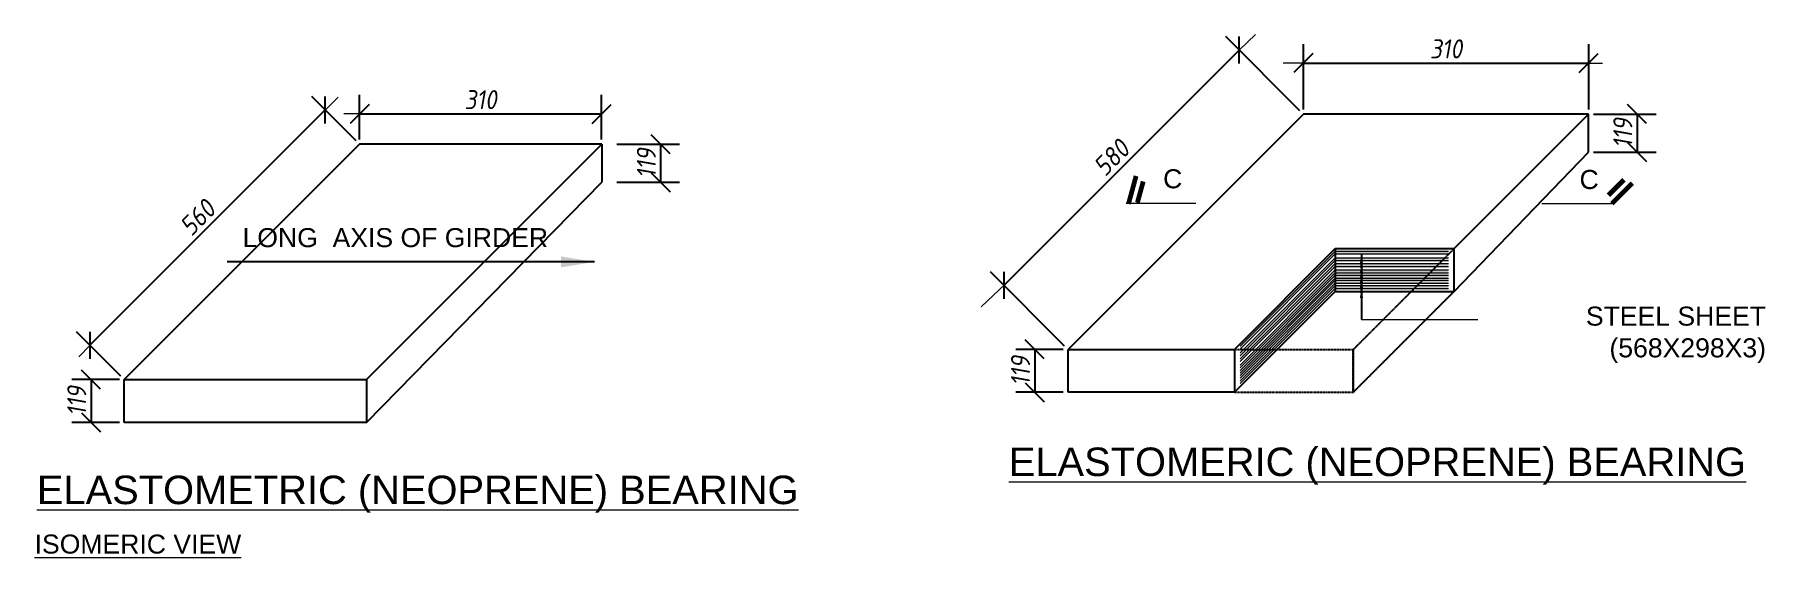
# Model space of a CAD drawing. Header units: millimetres. Extents: x 1231188 to 3899118, y -5478610 to -489530.
# Drawn here: x 3868371 to 3870191, y -2822923 to -2822374 of the extents above; entities that cross this region are included whole.
import ezdxf

# ---------------------------------------------------------------- set-up
doc = ezdxf.new("R2010")
doc.units = ezdxf.units.MM
doc.header["$LTSCALE"] = 25
doc.header["$MEASUREMENT"] = 0
doc.header["$PDMODE"] = 3
doc.linetypes.add('HIDDEN', pattern=[0.375, 0.25, -0.125])
doc.layers.get('0').update_dxf_attribs({"lineweight": 13})
doc.layers.get('Defpoints').update_dxf_attribs({"color": 230, "lineweight": 9})
doc.layers.add('Bearing  peat', color=6, linetype='Continuous')
for name, color, linetype, lineweight in [('DIM', 8, 'Continuous', 13), ('Dimision', 5, 'Continuous', 13), ('Hatching', 253, 'Continuous', 5), ('text', 7, 'Continuous', 18)]:
    doc.layers.add(name, color=color, linetype=linetype, lineweight=lineweight)
doc.styles.add('AR', font='arial.ttf')
doc.styles.add('DIM', font='isocp3.shx', dxfattribs={"oblique": 10})
doc.styles.get("Standard").update_dxf_attribs({"font": 'swissl.ttf'})
doc.dimstyles.new('dim_10', dxfattribs={"dimtxt": 20, "dimasz": 20, "dimexe": 20, "dimexo": 5, "dimgap": 5, "dimtad": 1, "dimdec": 0, "dimzin": 0, "dimdsep": 46, "dimtxsty": 'DIM', "dimblk": 'OBLIQUE', "dimcen": 20, "dimclrd": 5, "dimclre": 5, "dimclrt": 7, "dimadec": 0, "dimazin": 0, "dimtfac": 1, "dimtdec": 0, "dimtmove": 1, "dimatfit": 3, "dimfxl": 10, "dimtolj": 1, "dimtzin": 0, "dimarcsym": 0})
doc.dimstyles.new('ISO-25', dxfattribs={"dimtxt": 200, "dimasz": 150, "dimexe": 120, "dimexo": 100, "dimgap": 80, "dimtad": 1, "dimdec": 0, "dimtxsty": 'Standard', "dimcen": 100, "dimclrd": 5, "dimclre": 5, "dimclrt": 2, "dimazin": 0, "dimtfac": 1, "dimtdec": 0, "dimtmove": 0, "dimatfit": 3, "dimfxl": 1, "dimarcsym": 0})

msp = doc.modelspace()

# ---------------------------------------------------------------- texts
at = {"layer": 'text', "style": 'AR'}
for s, insert, char_height, width, attachment_point in [('C', (3869557.74465, -2822515.20786), 20, 993.1372549, 1), ('C', (3869995.69038, -2822515.95058), 20, 993.1372549, 1), ('LONG  AXIS OF GIRDER', (3868589.64758, -2822577.1004), 20, 634.4051104, 1), ('\\pt33.334,800;STEEL SHEET\\P(568X298X3)', (3870191.77428, -2822659.64912), 20, 289.8715305, 3), ('{\\LELASTOMERIC (NEOPRENE) BEARING}', (3869395.44826, -2822807.86149), 30, 795.0419596, 1), ('{\\LELASTOMETRIC (NEOPRENE) BEARING}', (3868373.34235, -2822837.36218), 30, 807.7903614, 1), ('{\\LISOMERIC VIEW}', (3868370.98822, -2822899.35837), 20, 715.0588235, 1)]:
    msp.add_mtext(s, dxfattribs=dict(at, insert=insert, char_height=char_height, width=width, attachment_point=attachment_point))

# ---------------------------------------------------------------- blocks, each defined once
blk = doc.blocks.new('_Oblique')
at = {"color": 0, "linetype": 'ByBlock', "lineweight": -2}
blk.add_line((-0.5, -0.5), (0.5, 0.5), dxfattribs=at)
blk = doc.blocks.new('*D332')
at = {"layer": 'Defpoints', "color": 0, "linetype": 'Continuous', "lineweight": -2, "ltscale": 250, "transparency": 16777216}
for p in [(3868967.3, -2822457), (3868712.8, -2822488.9), (3868967.3, -2822488.9)]:
    blk.add_point(p, dxfattribs=at)
at = {"layer": 'DIM', "color": 5, "linetype": 'Continuous', "lineweight": -2, "ltscale": 250, "transparency": 16777216}
for p, q in [((3868712.8, -2822483.9), (3868712.8, -2822437)), ((3868967.3, -2822483.9), (3868967.3, -2822437)), ((3868712.8, -2822457), (3868967.3, -2822457))]:
    blk.add_line(p, q, dxfattribs=at)
at = {"layer": 'DIM', "color": 5, "linetype": 'Continuous', "lineweight": -2, "ltscale": 250, "transparency": 16777216, "xscale": 20, "yscale": 20, "zscale": 20, "rotation": 180}
blk.add_blockref('_Oblique', (3868712.8, -2822457), dxfattribs=at)
at = {"layer": 'DIM', "color": 5, "linetype": 'Continuous', "lineweight": -2, "ltscale": 250, "transparency": 16777216, "xscale": 20, "yscale": 20, "zscale": 20}
blk.add_blockref('_Oblique', (3868967.3, -2822457), dxfattribs=at)
at = {"layer": 'DIM', "color": 7, "linetype": 'Continuous', "ltscale": 250, "transparency": 16777216, "insert": (3868840, -2822442), "char_height": 20, "attachment_point": 5, "style": 'DIM'}
blk.add_mtext('\\A1;310', dxfattribs=at)
blk = doc.blocks.new('*D333')
at = {"layer": 'Defpoints', "color": 0, "linetype": 'Continuous', "lineweight": -2, "ltscale": 250, "transparency": 16777216}
for p in [(3868712.8, -2822488.9), (3868429.2, -2822700.3), (3868465.3, -2822736.4)]:
    blk.add_point(p, dxfattribs=at)
at = {"layer": 'DIM', "color": 5, "linetype": 'Continuous', "lineweight": -2, "ltscale": 250, "transparency": 16777216}
for p, q in [((3868709.2, -2822485.3), (3868662.6, -2822438.7)), ((3868676.7, -2822452.8), (3868429.2, -2822700.3)), ((3868461.7, -2822732.8), (3868415.1, -2822686.2))]:
    blk.add_line(p, q, dxfattribs=at)
at = {"layer": 'DIM', "color": 5, "linetype": 'Continuous', "lineweight": -2, "ltscale": 250, "transparency": 16777216, "xscale": 20, "yscale": 20, "zscale": 20}
for p, rotation in [((3868676.7, -2822452.8), 45), ((3868429.2, -2822700.3), 225)]:
    blk.add_blockref('_Oblique', p, dxfattribs=dict(at, rotation=rotation))
at = {"layer": 'DIM', "color": 7, "linetype": 'Continuous', "ltscale": 250, "transparency": 16777216, "insert": (3868542.4, -2822566), "char_height": 20, "attachment_point": 5, "rotation": 45, "style": 'DIM'}
blk.add_mtext('\\A1;560', dxfattribs=at)
blk = doc.blocks.new('*D298')
at = {"layer": 'Defpoints', "color": 0, "linetype": 'Continuous', "lineweight": -2, "ltscale": 250, "transparency": 16777216}
for p in [(3868978.3, -2822488.9), (3868978.3, -2822528.9), (3869029.3, -2822528.9)]:
    blk.add_point(p, dxfattribs=at)
at = {"layer": 'DIM', "color": 5, "linetype": 'Continuous', "lineweight": -2, "ltscale": 250, "transparency": 16777216}
for p, q in [((3868983.3, -2822488.9), (3869049.3, -2822488.9)), ((3869029.3, -2822488.9), (3869029.3, -2822528.9)), ((3868983.3, -2822528.9), (3869049.3, -2822528.9))]:
    blk.add_line(p, q, dxfattribs=at)
at = {"layer": 'DIM', "color": 5, "linetype": 'Continuous', "lineweight": -2, "ltscale": 250, "transparency": 16777216, "xscale": 20, "yscale": 20, "zscale": 20}
for p, rotation in [((3869029.3, -2822488.9), 90), ((3869029.3, -2822528.9), 270)]:
    blk.add_blockref('_Oblique', p, dxfattribs=dict(at, rotation=rotation))
at = {"layer": 'DIM', "color": 7, "linetype": 'Continuous', "ltscale": 250, "transparency": 16777216, "insert": (3869014.3, -2822508.9), "char_height": 20, "attachment_point": 5, "rotation": 90, "style": 'DIM'}
blk.add_mtext('\\A1;119', dxfattribs=at)
blk = doc.blocks.new('*D334')
at = {"layer": 'Defpoints', "color": 0, "linetype": 'Continuous', "lineweight": -2, "ltscale": 250, "transparency": 16777216}
for p in [(3868465.3, -2822736.4), (3868430.3, -2822781.4), (3868465.3, -2822781.4)]:
    blk.add_point(p, dxfattribs=at)
at = {"layer": 'DIM', "color": 5, "linetype": 'Continuous', "lineweight": -2, "ltscale": 250, "transparency": 16777216}
for p, q in [((3868460.3, -2822736.4), (3868410.3, -2822736.4)), ((3868430.3, -2822736.4), (3868430.3, -2822781.4)), ((3868460.3, -2822781.4), (3868410.3, -2822781.4))]:
    blk.add_line(p, q, dxfattribs=at)
at = {"layer": 'DIM', "color": 5, "linetype": 'Continuous', "lineweight": -2, "ltscale": 250, "transparency": 16777216, "xscale": 20, "yscale": 20, "zscale": 20}
for p, rotation in [((3868430.3, -2822736.4), 90), ((3868430.3, -2822781.4), 270)]:
    blk.add_blockref('_Oblique', p, dxfattribs=dict(at, rotation=rotation))
at = {"layer": 'DIM', "color": 7, "linetype": 'Continuous', "ltscale": 250, "transparency": 16777216, "insert": (3868415.3, -2822758.9), "char_height": 20, "attachment_point": 5, "rotation": 90, "style": 'DIM'}
blk.add_mtext('\\A1;119', dxfattribs=at)
blk = doc.blocks.new('*D335')
at = {"layer": 'Defpoints', "color": 0, "linetype": 'Continuous', "lineweight": -2, "ltscale": 250, "transparency": 16777216}
for p in [(3869457.8, -2822704.7), (3869422.8, -2822749.7), (3869457.8, -2822749.7)]:
    blk.add_point(p, dxfattribs=at)
at = {"layer": 'DIM', "color": 5, "linetype": 'Continuous', "lineweight": -2, "ltscale": 250, "transparency": 16777216}
for p, q in [((3869452.8, -2822704.7), (3869402.8, -2822704.7)), ((3869422.8, -2822704.7), (3869422.8, -2822749.7)), ((3869452.8, -2822749.7), (3869402.8, -2822749.7))]:
    blk.add_line(p, q, dxfattribs=at)
at = {"layer": 'DIM', "color": 5, "linetype": 'Continuous', "lineweight": -2, "ltscale": 250, "transparency": 16777216, "xscale": 20, "yscale": 20, "zscale": 20}
for p, rotation in [((3869422.8, -2822704.7), 90), ((3869422.8, -2822749.7), 270)]:
    blk.add_blockref('_Oblique', p, dxfattribs=dict(at, rotation=rotation))
at = {"layer": 'DIM', "color": 7, "linetype": 'Continuous', "ltscale": 250, "transparency": 16777216, "insert": (3869407.8, -2822727.2), "char_height": 20, "attachment_point": 5, "rotation": 90, "style": 'DIM'}
blk.add_mtext('\\A1;119', dxfattribs=at)
blk = doc.blocks.new('*D336')
at = {"layer": 'Defpoints', "color": 0, "linetype": 'Continuous', "lineweight": -2, "ltscale": 250, "transparency": 16777216}
for p in [(3870005.3, -2822457.2), (3870005.3, -2822497.2), (3870056.2, -2822497.2)]:
    blk.add_point(p, dxfattribs=at)
at = {"layer": 'DIM', "color": 5, "linetype": 'Continuous', "lineweight": -2, "ltscale": 250, "transparency": 16777216}
for p, q in [((3870010.3, -2822457.2), (3870076.2, -2822457.2)), ((3870056.2, -2822457.2), (3870056.2, -2822497.2)), ((3870010.3, -2822497.2), (3870076.2, -2822497.2))]:
    blk.add_line(p, q, dxfattribs=at)
at = {"layer": 'DIM', "color": 5, "linetype": 'Continuous', "lineweight": -2, "ltscale": 250, "transparency": 16777216, "xscale": 20, "yscale": 20, "zscale": 20}
for p, rotation in [((3870056.2, -2822457.2), 90), ((3870056.2, -2822497.2), 270)]:
    blk.add_blockref('_Oblique', p, dxfattribs=dict(at, rotation=rotation))
at = {"layer": 'DIM', "color": 7, "linetype": 'Continuous', "ltscale": 250, "transparency": 16777216, "insert": (3870041.2, -2822477.2), "char_height": 20, "attachment_point": 5, "rotation": 90, "style": 'DIM'}
blk.add_mtext('\\A1;119', dxfattribs=at)
blk = doc.blocks.new('*D337')
at = {"layer": 'Defpoints', "color": 0, "linetype": 'Continuous', "lineweight": -2, "ltscale": 250, "transparency": 16777216}
for p in [(3869705.3, -2822457.2), (3869390.4, -2822637.3), (3869457.8, -2822704.7)]:
    blk.add_point(p, dxfattribs=at)
at = {"layer": 'DIM', "color": 5, "linetype": 'Continuous', "lineweight": -2, "ltscale": 250, "transparency": 16777216}
for p, q in [((3869701.7, -2822453.7), (3869623.7, -2822375.7)), ((3869637.9, -2822389.8), (3869390.4, -2822637.3)), ((3869454.2, -2822701.2), (3869376.2, -2822623.2))]:
    blk.add_line(p, q, dxfattribs=at)
at = {"layer": 'DIM', "color": 5, "linetype": 'Continuous', "lineweight": -2, "ltscale": 250, "transparency": 16777216, "xscale": 20, "yscale": 20, "zscale": 20}
for p, rotation in [((3869637.9, -2822389.8), 45.00000000005387), ((3869390.4, -2822637.3), 225.0000000000539)]:
    blk.add_blockref('_Oblique', p, dxfattribs=dict(at, rotation=rotation))
at = {"layer": 'DIM', "color": 7, "linetype": 'Continuous', "ltscale": 250, "transparency": 16777216, "insert": (3869503.5, -2822503), "char_height": 20, "attachment_point": 5, "rotation": 45, "style": 'DIM'}
blk.add_mtext('\\A1;580', dxfattribs=at)
blk = doc.blocks.new('*D338')
at = {"layer": 'Defpoints', "color": 0, "linetype": 'Continuous', "lineweight": -2, "ltscale": 250, "transparency": 16777216}
for p in [(3870005.3, -2822403.6), (3869705.3, -2822457.2), (3870005.3, -2822457.2)]:
    blk.add_point(p, dxfattribs=at)
at = {"layer": 'DIM', "color": 5, "linetype": 'Continuous', "lineweight": -2, "ltscale": 250, "transparency": 16777216}
for p, q in [((3869705.3, -2822452.2), (3869705.3, -2822383.6)), ((3870005.3, -2822452.2), (3870005.3, -2822383.6)), ((3869705.3, -2822403.6), (3870005.3, -2822403.6))]:
    blk.add_line(p, q, dxfattribs=at)
at = {"layer": 'DIM', "color": 5, "linetype": 'Continuous', "lineweight": -2, "ltscale": 250, "transparency": 16777216, "xscale": 20, "yscale": 20, "zscale": 20, "rotation": 180}
blk.add_blockref('_Oblique', (3869705.3, -2822403.6), dxfattribs=at)
at = {"layer": 'DIM', "color": 5, "linetype": 'Continuous', "lineweight": -2, "ltscale": 250, "transparency": 16777216, "xscale": 20, "yscale": 20, "zscale": 20}
blk.add_blockref('_Oblique', (3870005.3, -2822403.6), dxfattribs=at)
at = {"layer": 'DIM', "color": 7, "linetype": 'Continuous', "ltscale": 250, "transparency": 16777216, "insert": (3869855.3, -2822388.6), "char_height": 20, "attachment_point": 5, "style": 'DIM'}
blk.add_mtext('\\A1;310', dxfattribs=at)

# ---------------------------------------------------------------- dimensions: what is measured, and where the dimension line sits
at = {"layer": 'DIM', "linetype": 'Continuous', "ltscale": 250}
for p1, p2, distance, text, picture, middle in [((3869705.26618, -2822457.20516), (3869457.7788, -2822704.69254), -95.29999, '580', '*D337', (3869503.52862, -2822502.95498)), ((3869705.26618, -2822457.20516), (3870005.26618, -2822457.20516), 53.58846, '310', '*D338', (3869855.26618, -2822388.6167)), ((3868712.76873, -2822488.87253), (3868465.28136, -2822736.3599), -50.96118, '560', '*D333', (3868542.38344, -2822565.97461)), ((3868712.76873, -2822488.87253), (3868967.32717, -2822488.87253), 31.91789, '310', '*D332', (3868840.04795, -2822441.95463)), ((3870005.26618, -2822457.20516), (3870005.26618, -2822497.20516), 50.9118, '119', '*D336', (3870041.17798, -2822477.20516)), ((3868978.34283, -2822488.87253), (3868978.34283, -2822528.87253), 50.9118, '119', '*D298', (3869014.25464, -2822508.87253)), ((3869457.7788, -2822704.69254), (3869457.7788, -2822749.69254), -34.94301, '119', '*D335', (3869407.8358, -2822727.19254)), ((3868465.28136, -2822736.3599), (3868465.28136, -2822781.3599), -34.94301, '119', '*D334', (3868415.33835, -2822758.8599))]:
    dim = msp.add_aligned_dim(p1=p1, p2=p2, distance=distance, text=text, dimstyle='dim_10', dxfattribs=at)
    dim.commit()
    dim.dimension.update_dxf_attribs({"geometry": picture, "text_midpoint": middle})

# ---------------------------------------------------------------- hatches: boundary and pattern name
at = {"layer": 'Hatching', "linetype": 'Continuous', "ltscale": 0.1}
h = msp.add_hatch(color=256, dxfattribs=at)
h.paths.add_polyline_path([(3869854.84482, -2822604.2437), (3869857.84482, -2822601.2437), (3869738.84482, -2822601.2437), (3869638.7788, -2822701.30972), (3869641.77294, -2822701.30972), (3869738.77575, -2822604.2437)])
h.paths.add_polyline_path([(3869857.84482, -2822601.2437), (3869854.84482, -2822604.2437), (3869857.84482, -2822604.2437)], flags=17)
h.paths.add_polyline_path([(3869641.77294, -2822701.30972), (3869638.7788, -2822701.30972), (3869638.7788, -2822704.30581)])
h = msp.add_hatch(color=256, dxfattribs=at)
h.paths.add_polyline_path([(3869738.84482, -2822608.31355), (3869668.7788, -2822678.37957), (3869671.7788, -2822678.37957), (3869738.84482, -2822611.31355), (3869824.84482, -2822611.31355), (3869827.84482, -2822608.31355)])
h.paths.add_polyline_path([(3869857.84482, -2822611.31355), (3869857.84482, -2822608.31355), (3869827.84482, -2822608.31355), (3869824.84482, -2822611.31355)])
h.paths.add_polyline_path([(3869671.7788, -2822678.37957), (3869668.7788, -2822678.37957), (3869638.7788, -2822708.37957), (3869638.7788, -2822711.37957)])
h = msp.add_hatch(color=256, dxfattribs=at)
h.paths.add_polyline_path([(3869738.84482, -2822614.44496), (3869668.7788, -2822684.51097), (3869671.7788, -2822684.51097), (3869738.84482, -2822617.44496), (3869824.84482, -2822617.44496), (3869827.84482, -2822614.44496)])
h.paths.add_polyline_path([(3869857.84482, -2822617.44496), (3869857.84482, -2822614.44496), (3869827.84482, -2822614.44496), (3869824.84482, -2822617.44496)])
h.paths.add_polyline_path([(3869671.7788, -2822684.51097), (3869668.7788, -2822684.51097), (3869638.7788, -2822714.51097), (3869638.7788, -2822717.51097)])
h = msp.add_hatch(color=256, dxfattribs=at)
h.paths.add_polyline_path([(3869738.84482, -2822621.12652), (3869668.7788, -2822691.19254), (3869671.7788, -2822691.19254), (3869738.84482, -2822624.12652), (3869824.84482, -2822624.12652), (3869827.84482, -2822621.12652)])
h.paths.add_polyline_path([(3869857.84482, -2822624.12652), (3869857.84482, -2822621.12652), (3869827.84482, -2822621.12652), (3869824.84482, -2822624.12652)])
h.paths.add_polyline_path([(3869671.7788, -2822691.19254), (3869668.7788, -2822691.19254), (3869638.7788, -2822721.19254), (3869638.7788, -2822724.19254)])
h = msp.add_hatch(color=256, dxfattribs=at)
h.paths.add_polyline_path([(3869738.84482, -2822626.63326), (3869668.7788, -2822696.69928), (3869671.7788, -2822696.69928), (3869738.84482, -2822629.63326), (3869824.84482, -2822629.63326), (3869827.84482, -2822626.63326)])
h.paths.add_polyline_path([(3869857.84482, -2822629.63326), (3869857.84482, -2822626.63326), (3869827.84482, -2822626.63326), (3869824.84482, -2822629.63326)])
h.paths.add_polyline_path([(3869671.7788, -2822696.69928), (3869668.7788, -2822696.69928), (3869638.7788, -2822726.69928), (3869638.7788, -2822729.69928)])
h = msp.add_hatch(color=256, dxfattribs=at)
h.paths.add_polyline_path([(3869738.84482, -2822631.97355), (3869668.7788, -2822702.03957), (3869671.7788, -2822702.03957), (3869738.84482, -2822634.97355), (3869824.84482, -2822634.97355), (3869827.84482, -2822631.97355)])
h.paths.add_polyline_path([(3869857.84482, -2822634.97355), (3869857.84482, -2822631.97355), (3869827.84482, -2822631.97355), (3869824.84482, -2822634.97355)])
h.paths.add_polyline_path([(3869671.7788, -2822702.03957), (3869668.7788, -2822702.03957), (3869638.7788, -2822732.03957), (3869638.7788, -2822735.03957)])
h = msp.add_hatch(color=256, dxfattribs=at)
h.paths.add_polyline_path([(3869738.84482, -2822637.5887), (3869668.7788, -2822707.65471), (3869671.7788, -2822707.65471), (3869738.84482, -2822640.5887), (3869824.84482, -2822640.5887), (3869827.84482, -2822637.5887)])
h.paths.add_polyline_path([(3869857.84482, -2822640.5887), (3869857.84482, -2822637.5887), (3869827.84482, -2822637.5887), (3869824.84482, -2822640.5887)])
h.paths.add_polyline_path([(3869671.7788, -2822707.65471), (3869668.7788, -2822707.65471), (3869638.7788, -2822737.65471), (3869638.7788, -2822740.65471)])

# ---------------------------------------------------------------- linework, layer by layer
at = {"layer": 'Bearing  peat'}
for p, q in [((3869705.26618, -2822457.20516), (3869457.7788, -2822704.69254)), ((3870005.26618, -2822457.20516), (3869705.26618, -2822457.20516)), ((3869863.84482, -2822598.62652), (3870005.26618, -2822457.20516)), ((3870005.26618, -2822497.20516), (3870005.26618, -2822457.20516)), ((3868712.76873, -2822488.87253), (3868465.28136, -2822736.3599)), ((3868967.32717, -2822488.87253), (3868712.76873, -2822488.87253)), ((3868719.8398, -2822736.3599), (3868967.32717, -2822488.87253)), ((3868967.32717, -2822488.87253), (3868967.32717, -2822528.87253)), ((3869863.84482, -2822643.62652), (3870005.26618, -2822497.20516)), ((3868719.8398, -2822781.3599), (3868967.32717, -2822528.87253)), ((3869738.84482, -2822598.62652), (3869863.84482, -2822598.62652)), ((3869863.84482, -2822643.62652), (3869863.84482, -2822598.62652)), ((3869632.7788, -2822749.62347), (3869738.77575, -2822643.62652)), ((3869738.77575, -2822643.62652), (3869863.84482, -2822643.62652)), ((3869457.7788, -2822749.69254), (3869457.7788, -2822704.69254)), ((3869457.7788, -2822704.69254), (3869632.7788, -2822704.69254)), ((3869632.7788, -2822704.69254), (3869632.7788, -2822749.69254)), ((3868465.28136, -2822736.3599), (3868719.8398, -2822736.3599)), ((3868465.28136, -2822781.3599), (3868465.28136, -2822736.3599)), ((3868719.8398, -2822736.3599), (3868719.8398, -2822781.3599)), ((3869632.7788, -2822749.69254), (3869457.7788, -2822749.69254)), ((3868719.8398, -2822781.3599), (3868465.28136, -2822781.3599))]:
    msp.add_line(p, q, dxfattribs=at)
at = {"layer": 'Bearing  peat', "linetype": 'Continuous'}
for p, q in [((3869632.7788, -2822704.69254), (3869738.84482, -2822598.62652)), ((3869738.84482, -2822598.62652), (3869738.84482, -2822643.62652))]:
    msp.add_line(p, q, dxfattribs=at)
at = {"layer": 'Bearing  peat', "linetype": 'HIDDEN', "ltscale": 0.03}
for p, q in [((3869757.7788, -2822704.69254), (3869863.84482, -2822598.62652)), ((3869757.7788, -2822749.69254), (3869863.84482, -2822643.62652)), ((3869632.7788, -2822704.69254), (3869757.7788, -2822704.69254)), ((3869757.7788, -2822704.69254), (3869757.7788, -2822749.69254)), ((3869757.7788, -2822749.69254), (3869757.7788, -2822704.69254)), ((3869632.7788, -2822749.69254), (3869757.7788, -2822749.69254))]:
    msp.add_line(p, q, dxfattribs=at)
at = {"layer": 'Dimision', "linetype": 'Continuous', "lineweight": 0}
for p, q in [((3869637.87891, -2822389.8179), (3869655.05825, -2822373.61104)), ((3869705.26618, -2822403.6167), (3869684.17628, -2822403.6167)), ((3868676.73373, -2822452.83753), (3868690.12962, -2822439.31126)), ((3868712.76873, -2822456.95463), (3868696.03355, -2822456.95463)), ((3869391.63125, -2822636.07011), (3869366.40309, -2822659.91278)), ((3868429.24636, -2822700.3249), (3868417.57629, -2822712.32914))]:
    msp.add_line(p, q, dxfattribs=at)
at = {"layer": 'Dimision', "linetype": 'Continuous'}
msp.add_line((3870005.26618, -2822403.6167), (3870019.90682, -2822403.6167), dxfattribs=at)
at = {"layer": 'Hatching', "linetype": 'Continuous'}
for p, q in [((3869638.7788, -2822701.30972), (3869738.84482, -2822601.2437)), ((3869638.7788, -2822704.30581), (3869738.77575, -2822604.2437)), ((3869738.77575, -2822601.2437), (3869857.84482, -2822601.2437)), ((3869738.77575, -2822604.2437), (3869857.84482, -2822604.2437)), ((3869638.7788, -2822708.37957), (3869738.84482, -2822608.31355)), ((3869638.7788, -2822711.37957), (3869738.84482, -2822611.31355)), ((3869638.7788, -2822714.51097), (3869738.84482, -2822614.44496)), ((3869638.7788, -2822717.51097), (3869738.84482, -2822617.44496)), ((3869638.7788, -2822721.19254), (3869738.84482, -2822621.12652)), ((3869638.7788, -2822724.19254), (3869738.84482, -2822624.12652)), ((3869738.84482, -2822608.31355), (3869857.84482, -2822608.31355)), ((3869738.84482, -2822611.31355), (3869857.84482, -2822611.31355)), ((3869738.84482, -2822614.44496), (3869857.84482, -2822614.44496)), ((3869738.84482, -2822617.44496), (3869857.84482, -2822617.44496)), ((3869738.84482, -2822621.12652), (3869857.84482, -2822621.12652)), ((3869738.84482, -2822624.12652), (3869857.84482, -2822624.12652)), ((3869638.7788, -2822726.69928), (3869738.84482, -2822626.63326)), ((3869638.7788, -2822729.69928), (3869738.84482, -2822629.63326)), ((3869638.7788, -2822732.03957), (3869738.84482, -2822631.97355)), ((3869638.7788, -2822735.03957), (3869738.84482, -2822634.97355)), ((3869638.7788, -2822737.65471), (3869738.84482, -2822637.5887)), ((3869638.7788, -2822740.65471), (3869738.84482, -2822640.5887)), ((3869738.84482, -2822626.63326), (3869857.84482, -2822626.63326)), ((3869738.84482, -2822629.63326), (3869857.84482, -2822629.63326)), ((3869738.84482, -2822631.97355), (3869857.84482, -2822631.97355)), ((3869738.84482, -2822634.97355), (3869857.84482, -2822634.97355)), ((3869738.84482, -2822637.5887), (3869857.84482, -2822637.5887)), ((3869738.84482, -2822640.5887), (3869857.84482, -2822640.5887))]:
    msp.add_line(p, q, dxfattribs=at)
at = {"layer": 'text'}
for p, q in [((3869592.30793, -2822551.36337), (3869518.81363, -2822551.36337)), ((3869956.10797, -2822551.36337), (3870029.60227, -2822551.36337))]:
    msp.add_line(p, q, dxfattribs=at)
at = {"layer": 'text', "color": 5, "linetype": 'Continuous', "ltscale": 3}
for p, q in [((3869766.35879, -2822643.62652), (3869766.35879, -2822673.2003)), ((3869766.35879, -2822673.2003), (3869888.79688, -2822673.2003))]:
    msp.add_line(p, q, dxfattribs=at)
at = {"layer": 'text', "const_width": 5}
for points in [[(3869521.33519, -2822551.64408), (3869529.3563, -2822522.27586)], [(3869530.76046, -2822550.25997), (3869536.83785, -2822528.00847)], [(3870026.13102, -2822542.49196), (3870042.44151, -2822526.18147)], [(3870029.60227, -2822551.36337), (3870051.12935, -2822529.83629)]]:
    msp.add_lwpolyline(points, dxfattribs=at)

msp.set_redraw_order([(e.dxf.handle, doc.entitydb.next_handle()) for e in msp.query("TEXT MTEXT ATTDEF DIMENSION ARC_DIMENSION")])  # texts and dimensions are drawn at this point

# ---------------------------------------------------------------- leaders
at = {"layer": 'text', "linetype": 'Continuous', "ltscale": 0.1}
msp.add_leader([(3868959.7127, -2822612.61621), (3868573.42092, -2822612.61621)], dimstyle='ISO-25', override={"dimasz": 35, "dimtad": 0}, dxfattribs=at)
at = {"layer": 'text', "color": 5, "linetype": 'Continuous', "ltscale": 3}
for points in [[(3869766.35879, -2822604.2437), (3869766.35879, -2822647.33054)], [(3869766.35879, -2822608.82671), (3869766.35879, -2822651.91355)], [(3869766.35879, -2822614.12966), (3869766.35879, -2822657.21651)], [(3869766.35879, -2822619.50858), (3869766.35879, -2822662.59543)], [(3869766.35879, -2822624.86154), (3869766.35879, -2822667.94838)], [(3869766.35879, -2822630.11345), (3869766.35879, -2822673.2003)], [(3869766.35879, -2822635.48081), (3869766.35879, -2822673.2003)], [(3869766.35879, -2822640.5887), (3869766.35879, -2822673.2003)]]:
    msp.add_leader(points, dimstyle='ISO-25', override={"dimasz": 10, "dimtad": 0}, dxfattribs=at)

doc.saveas('drawing.dxf')
